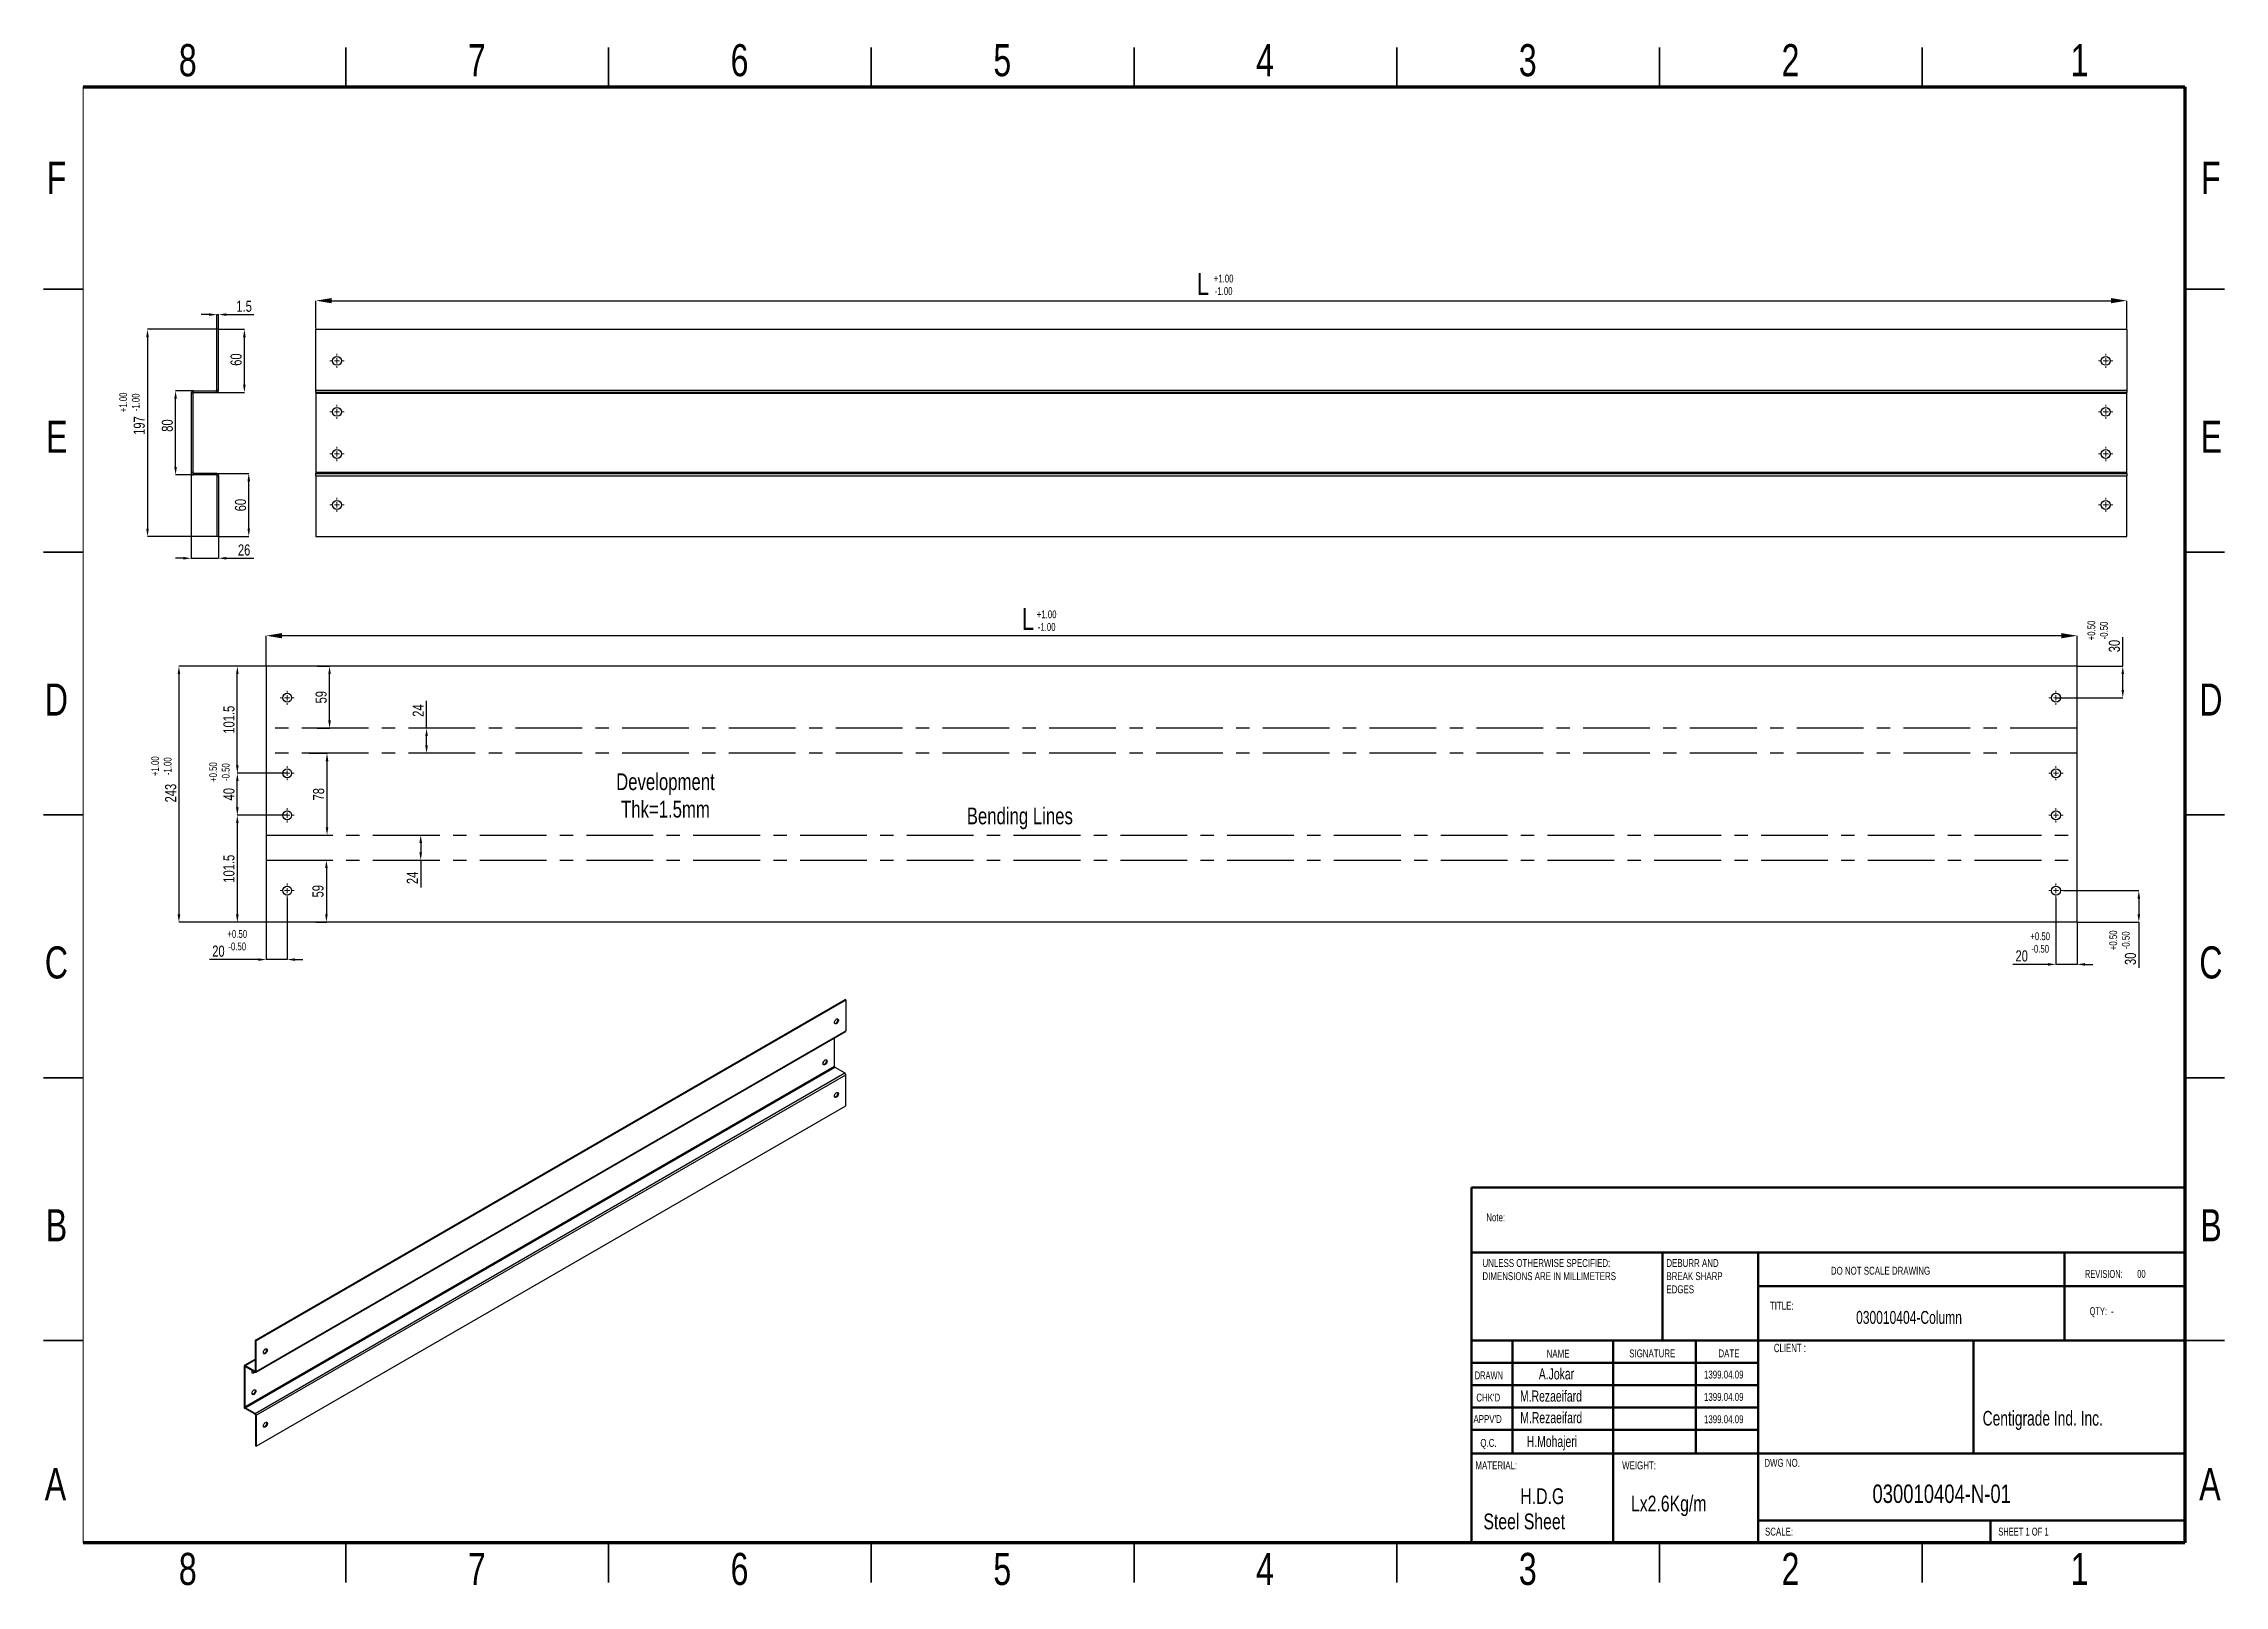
# Model space of a CAD drawing. Header units: millimetres. Extents: x 872 to 1287, y 448 to 741.
import ezdxf

# ---------------------------------------------------------------- set-up
doc = ezdxf.new("R2010")
doc.units = ezdxf.units.MM
doc.linetypes.add('CENTERX2', pattern=[20.32, 12.7, -2.54, 2.54, -2.54])
doc.styles.add('SLDTEXTSTYLE0', font='TXT', dxfattribs={"width": 0.75})
doc.styles.add('SLDTEXTSTYLE1', font='TXT', dxfattribs={"width": 0.686449})
doc.styles.add('SLDTEXTSTYLE2', font='TXT', dxfattribs={"width": 0.652778})
doc.styles.add('SLDTEXTSTYLE3', font='TXT', dxfattribs={"width": 0.692308})
doc.styles.add('SLDTEXTSTYLE4', font='TXT', dxfattribs={"width": 0.7})
doc.styles.add('SLDTEXTSTYLE5', font='TXT', dxfattribs={"width": 0.678571})
doc.dimstyles.new('SLDDIMSTYLE3', dxfattribs={"dimscale": 2, "dimtxt": 2.116667, "dimasz": 1.5, "dimexe": 0, "dimexo": 0.0625, "dimgap": 0.529167, "dimtad": 1, "dimdec": 0, "dimlfac": 5, "dimrnd": 1e-09, "dimzin": 12, "dimdsep": 46, "dimtxsty": 'SLDTEXTSTYLE0', "dimcen": 0.09, "dimadec": 0, "dimazin": 3, "dimtfac": 1, "dimtdec": 0, "dimtofl": 0, "dimtmove": 0, "dimatfit": 3, "dimfxl": 1, "dimfrac": 2, "dimtolj": 1, "dimtzin": 12, "dimarcsym": 0})
doc.dimstyles.new('SLDDIMSTYLE4', dxfattribs={"dimtxt": 2.116667, "dimasz": 1.5, "dimexe": 0, "dimexo": 0.0625, "dimgap": 0.529167, "dimtad": 1, "dimdec": 0, "dimlfac": 5, "dimrnd": 1e-09, "dimzin": 12, "dimdsep": 46, "dimtxsty": 'SLDTEXTSTYLE0', "dimsah": 1, "dimcen": 0.09, "dimadec": 0, "dimazin": 3, "dimtfac": 1, "dimtdec": 0, "dimtmove": 0, "dimatfit": 0, "dimfxl": 1, "dimfrac": 2, "dimtolj": 1, "dimtzin": 12, "dimarcsym": 0})
doc.dimstyles.new('SLDDIMSTYLE6', dxfattribs={"dimtxt": 2.116667, "dimasz": 1.5, "dimexe": 0, "dimexo": 0.0625, "dimgap": 0.529167, "dimtad": 1, "dimdec": 0, "dimlfac": 5, "dimrnd": 1e-09, "dimzin": 12, "dimdsep": 46, "dimtxsty": 'SLDTEXTSTYLE0', "dimsah": 1, "dimcen": 0.09, "dimadec": 0, "dimazin": 3, "dimtfac": 1, "dimtofl": 0, "dimtmove": 0, "dimatfit": 3, "dimfxl": 1, "dimfrac": 2, "dimtolj": 1, "dimtzin": 12, "dimarcsym": 0})

msp = doc.modelspace()

# ---------------------------------------------------------------- texts
at = {"color": 7, "linetype": 'Continuous', "lineweight": 0}
for s, insert, char_height, attachment_point, style in [('8', (899.85, 741.26), 6.1, 2, 'SLDTEXTSTYLE0'), ('7', (954.85, 741.26), 6.1, 2, 'SLDTEXTSTYLE0'), ('6', (1004.85, 741.26), 6.1, 2, 'SLDTEXTSTYLE0'), ('5', (1054.85, 741.26), 6.1, 2, 'SLDTEXTSTYLE0'), ('4', (1104.85, 741.26), 6.1, 2, 'SLDTEXTSTYLE0'), ('3', (1154.85, 741.26), 6.1, 2, 'SLDTEXTSTYLE0'), ('2', (1204.85, 741.26), 6.1, 2, 'SLDTEXTSTYLE0'), ('1', (1259.85, 741.26), 6.1, 2, 'SLDTEXTSTYLE0'), ('F', (874.85, 718.88), 6.1, 2, 'SLDTEXTSTYLE0'), ('F', (1284.85, 718.88), 6.1, 2, 'SLDTEXTSTYLE0'), ('E', (874.93, 669.63), 6.1, 2, 'SLDTEXTSTYLE0'), ('E', (1284.93, 669.63), 6.1, 2, 'SLDTEXTSTYLE0'), ('D', (874.85, 619.63), 6.1, 2, 'SLDTEXTSTYLE0'), ('D', (1284.85, 619.63), 6.1, 2, 'SLDTEXTSTYLE0'), ('C', (874.85, 569.63), 6.1, 2, 'SLDTEXTSTYLE0'), ('C', (1284.85, 569.63), 6.1, 2, 'SLDTEXTSTYLE0'), ('B', (874.87, 519.63), 6.1, 2, 'SLDTEXTSTYLE0'), ('Note:', (1146.95, 518.82), 1.5, 1, 'SLDTEXTSTYLE0'), ('B', (1284.87, 519.63), 6.1, 2, 'SLDTEXTSTYLE0'), ('DO NOT SCALE DRAWING', (1212.53, 508.68), 1.5, 1, 'SLDTEXTSTYLE0'), ('REVISION:       00', (1260.87, 508.08), 1.5, 1, 'SLDTEXTSTYLE2'), ('TITLE:', (1200.93, 502.02), 1.5, 1, 'SLDTEXTSTYLE0'), ('030010404-Column', (1217.33, 500.28), 2.45, 1, 'SLDTEXTSTYLE4'), ('QTY:  -', (1261.79, 500.99), 1.5, 1, 'SLDTEXTSTYLE5'), ('CLIENT :', (1201.68, 494.03), 1.587, 1, 'SLDTEXTSTYLE4'), ('NAME', (1158.44, 492.9), 1.5, 1, 'SLDTEXTSTYLE0'), ('SIGNATURE', (1174.15, 492.96), 1.5, 1, 'SLDTEXTSTYLE0'), ('DATE', (1191.13, 492.96), 1.5, 1, 'SLDTEXTSTYLE0'), ('DRAWN', (1144.76, 488.78), 1.5, 1, 'SLDTEXTSTYLE1'), ('A.Jokar', (1156.95, 489.37), 2.117, 1, 'SLDTEXTSTYLE4'), ('1399.04.09', (1188.38, 488.93), 1.5, 1, 'SLDTEXTSTYLE0'), ("CHK'D", (1145.06, 484.56), 1.5, 1, 'SLDTEXTSTYLE0'), ('M.Rezaeifard', (1153.37, 485.15), 2.1167, 1, 'SLDTEXTSTYLE4'), ('1399.04.09', (1188.38, 484.68), 1.5, 1, 'SLDTEXTSTYLE0'), ('Centigrade Ind. Inc.', (1241.42, 481.27), 2.8, 1, 'SLDTEXTSTYLE4'), ("APPV'D", (1144.52, 480.47), 1.5, 1, 'SLDTEXTSTYLE0'), ('M.Rezaeifard', (1153.42, 481.05), 2.1167, 1, 'SLDTEXTSTYLE4'), ('1399.04.09', (1188.38, 480.43), 1.5, 1, 'SLDTEXTSTYLE0'), ('Q.C.', (1145.83, 475.93), 1.5, 1, 'SLDTEXTSTYLE0'), ('H.Mohajeri', (1154.65, 476.51), 2.117, 1, 'SLDTEXTSTYLE4'), ('A', (874.67, 470.38), 6.1, 2, 'SLDTEXTSTYLE0'), ('MATERIAL:', (1144.89, 471.65), 1.5, 1, 'SLDTEXTSTYLE0'), ('WEIGHT:', (1172.81, 471.65), 1.499, 1, 'SLDTEXTSTYLE0'), ('DWG NO.', (1199.87, 472.14), 1.5, 1, 'SLDTEXTSTYLE0'), ('A', (1284.67, 470.38), 6.1, 2, 'SLDTEXTSTYLE0'), ('H.D.G', (1153.44, 466.54), 2.997, 1, 'SLDTEXTSTYLE0'), ('Lx2.6Kg/m', (1174.49, 465.15), 2.997, 1, 'SLDTEXTSTYLE0'), ('030010404-N-01', (1220.45, 467.26), 3.5, 1, 'SLDTEXTSTYLE0'), ('Steel Sheet', (1146.41, 461.74), 2.9972, 1, 'SLDTEXTSTYLE0'), ('SCALE:', (1199.99, 459.05), 1.5, 1, 'SLDTEXTSTYLE0'), ('SHEET 1 OF 1', (1244.39, 459.05), 1.5, 1, 'SLDTEXTSTYLE3'), ('8', (899.85, 454.26), 6.1, 2, 'SLDTEXTSTYLE0'), ('7', (954.85, 454.26), 6.1, 2, 'SLDTEXTSTYLE0'), ('6', (1004.85, 454.26), 6.1, 2, 'SLDTEXTSTYLE0'), ('5', (1054.85, 454.26), 6.1, 2, 'SLDTEXTSTYLE0'), ('4', (1104.85, 454.26), 6.1, 2, 'SLDTEXTSTYLE0'), ('3', (1154.85, 454.26), 6.1, 2, 'SLDTEXTSTYLE0'), ('2', (1204.85, 454.26), 6.1, 2, 'SLDTEXTSTYLE0'), ('1', (1259.85, 454.26), 6.1, 2, 'SLDTEXTSTYLE0')]:
    msp.add_mtext(s, dxfattribs=dict(at, insert=insert, char_height=char_height, attachment_point=attachment_point, style=style))
at = {"color": 7, "linetype": 'Continuous', "lineweight": 18, "attachment_point": 2, "style": 'SLDTEXTSTYLE0'}
for s, insert, char_height in [('\\A1;+1.00', (1096.97, 697.41), 1.482), ('\\A1;-1.00', (1096.97, 695.02), 1.482), ('\\A1;+1.00', (1063.29, 633.53), 1.482), ('\\A1;-1.00', (1063.29, 631.14), 1.482), ('\\A1;Development ', (990.75, 602.54), 3.175), ('\\A1;Thk=1.5mm', (990.75, 597.32), 3.175), ('\\A1;Bending Lines', (1058.19, 596.03), 3.175), ('\\A1;+0.50', (909.26, 572.74), 1.482), ('\\A1;-0.50', (909.26, 570.36), 1.482), ('\\A1;+0.50', (1252.36, 572.3), 1.482), ('\\A1;-0.50', (1252.36, 569.91), 1.482)]:
    msp.add_mtext(s, dxfattribs=dict(at, insert=insert, char_height=char_height))
at = {"color": 7, "linetype": 'Continuous', "lineweight": 18, "char_height": 1.482, "attachment_point": 2, "rotation": 90, "style": 'SLDTEXTSTYLE0'}
for s, insert in [('\\A1;+1.00', (886.82, 673.11)), ('\\A1;-1.00', (889.21, 673.11)), ('\\A1;+0.50', (1261.36, 629.72)), ('\\A1;-0.50', (1263.75, 629.72)), ('\\A1;+1.00', (892.89, 603.9)), ('\\A1;-1.00', (895.28, 603.9)), ('\\A1;+0.50', (903.94, 602.78)), ('\\A1;-0.50', (906.33, 602.78)), ('\\A1;+0.50', (1265.52, 570.78)), ('\\A1;-0.50', (1267.91, 570.78))]:
    msp.add_mtext(s, dxfattribs=dict(at, insert=insert))

# ---------------------------------------------------------------- blocks, each defined once
blk = doc.blocks.new('SW_NOTE_62')
at = {"color": 0, "linetype": 'Continuous', "lineweight": 0, "char_height": 1.5, "attachment_point": 1, "style": 'SLDTEXTSTYLE0'}
for s, insert in [('UNLESS OTHERWISE SPECIFIED:', (0, 1.93)), ('DIMENSIONS ARE IN MILLIMETERS', (0, -0.57))]:
    blk.add_mtext(s, dxfattribs=dict(at, insert=insert))
blk = doc.blocks.new('SW_NOTE_63')
at = {"color": 0, "linetype": 'Continuous', "lineweight": 0, "char_height": 1.5, "attachment_point": 1, "style": 'SLDTEXTSTYLE0'}
for s, insert in [('DEBURR AND', (0, 1.93)), ('BREAK SHARP', (0, -0.57)), ('EDGES', (0, -3.07))]:
    blk.add_mtext(s, dxfattribs=dict(at, insert=insert))
blk = doc.blocks.new('*D39')
at = {"color": 0, "linetype": 'Continuous', "lineweight": -2, "transparency": 16777216}
for p, q in [((924.24, 687.14), (924.24, 692.46)), ((927.24, 692.46), (1265.84, 692.46)), ((1268.84, 687.14), (1268.84, 692.46))]:
    blk.add_line(p, q, dxfattribs=at)
at = {"color": 0, "linetype": 'Continuous', "transparency": 16777216}
for points in [[(927.24, 692.96), (927.24, 691.96), (924.24, 692.46)], [(1265.84, 692.96), (1265.84, 691.96), (1268.84, 692.46)]]:
    blk.add_solid(points, dxfattribs=at)
at = {"layer": 'Defpoints', "color": 0, "linetype": 'Continuous', "transparency": 16777216}
for p in [(1268.84, 692.46), (924.24, 687.01), (1268.84, 687.01)]:
    blk.add_point(p, dxfattribs=at)
at = {"color": 0, "linetype": 'Continuous', "lineweight": 18, "transparency": 16777216, "insert": (1093.03, 697.75), "char_height": 4.233, "attachment_point": 2, "style": 'SLDTEXTSTYLE0'}
blk.add_mtext('\\A1;L', dxfattribs=at)
blk = doc.blocks.new('SW_CENTERMARKSYMBOL_0')
at = {"color": 0, "linetype": 'Continuous', "lineweight": 0}
for p, q in [((-1, 0), (-1.35, 0)), ((0, 0), (-0.5, 0)), ((0, 1), (0, 1.35)), ((0, 0), (0, 0.5)), ((0, 0), (0, -0.5)), ((0, 0), (0.5, 0)), ((1, 0), (1.35, 0)), ((0, -1), (0, -1.35))]:
    blk.add_line(p, q, dxfattribs=at)
blk = doc.blocks.new('SW_CENTERMARKSYMBOL_1')
at = {"color": 0, "linetype": 'Continuous', "lineweight": 0}
for p, q in [((-1, 0), (-1.35, 0)), ((0, 0), (-0.5, 0)), ((0, 1), (0, 1.35)), ((0, 0), (0, 0.5)), ((0, 0), (0, -0.5)), ((0, 0), (0.5, 0)), ((1, 0), (1.35, 0)), ((0, -1), (0, -1.35))]:
    blk.add_line(p, q, dxfattribs=at)
blk = doc.blocks.new('SW_CENTERMARKSYMBOL_2')
at = {"color": 0, "linetype": 'Continuous', "lineweight": 0}
for p, q in [((-1, 0), (-1.35, 0)), ((0, 0), (-0.5, 0)), ((0, 1), (0, 1.35)), ((0, 0), (0, 0.5)), ((0, 0), (0, -0.5)), ((0, 0), (0.5, 0)), ((1, 0), (1.35, 0)), ((0, -1), (0, -1.35))]:
    blk.add_line(p, q, dxfattribs=at)
blk = doc.blocks.new('SW_CENTERMARKSYMBOL_3')
at = {"color": 0, "linetype": 'Continuous', "lineweight": 0}
for p, q in [((-1, 0), (-1.35, 0)), ((0, 0), (-0.5, 0)), ((0, 1), (0, 1.35)), ((0, 0), (0, 0.5)), ((0, 0), (0, -0.5)), ((0, 0), (0.5, 0)), ((1, 0), (1.35, 0)), ((0, -1), (0, -1.35))]:
    blk.add_line(p, q, dxfattribs=at)
blk = doc.blocks.new('SW_CENTERMARKSYMBOL_4')
at = {"color": 0, "linetype": 'Continuous', "lineweight": 0}
for p, q in [((-1, 0), (-1.35, 0)), ((0, 0), (-0.5, 0)), ((0, 1), (0, 1.35)), ((0, 0), (0, 0.5)), ((0, 0), (0, -0.5)), ((0, 0), (0.5, 0)), ((1, 0), (1.35, 0)), ((0, -1), (0, -1.35))]:
    blk.add_line(p, q, dxfattribs=at)
blk = doc.blocks.new('SW_CENTERMARKSYMBOL_5')
at = {"color": 0, "linetype": 'Continuous', "lineweight": 0}
for p, q in [((-1, 0), (-1.35, 0)), ((0, 0), (-0.5, 0)), ((0, 1), (0, 1.35)), ((0, 0), (0, 0.5)), ((0, 0), (0, -0.5)), ((0, 0), (0.5, 0)), ((1, 0), (1.35, 0)), ((0, -1), (0, -1.35))]:
    blk.add_line(p, q, dxfattribs=at)
blk = doc.blocks.new('SW_CENTERMARKSYMBOL_6')
at = {"color": 0, "linetype": 'Continuous', "lineweight": 0}
for p, q in [((-1, 0), (-1.35, 0)), ((0, 0), (-0.5, 0)), ((0, 1), (0, 1.35)), ((0, 0), (0, 0.5)), ((0, 0), (0, -0.5)), ((0, 0), (0.5, 0)), ((1, 0), (1.35, 0)), ((0, -1), (0, -1.35))]:
    blk.add_line(p, q, dxfattribs=at)
blk = doc.blocks.new('SW_CENTERMARKSYMBOL_7')
at = {"color": 0, "linetype": 'Continuous', "lineweight": 0}
for p, q in [((-1, 0), (-1.35, 0)), ((0, 0), (-0.5, 0)), ((0, 1), (0, 1.35)), ((0, 0), (0, 0.5)), ((0, 0), (0, -0.5)), ((0, 0), (0.5, 0)), ((1, 0), (1.35, 0)), ((0, -1), (0, -1.35))]:
    blk.add_line(p, q, dxfattribs=at)
blk = doc.blocks.new('*D40')
at = {"color": 0, "linetype": 'Continuous', "lineweight": -2, "transparency": 16777216}
for p, q in [((905.78, 687.01), (910.62, 687.01)), ((910.62, 676.51), (910.62, 685.51)), ((905.33, 675.01), (910.62, 675.01))]:
    blk.add_line(p, q, dxfattribs=at)
at = {"color": 0, "linetype": 'Continuous', "transparency": 16777216}
for points in [[(910.37, 685.51), (910.87, 685.51), (910.62, 687.01)], [(910.37, 676.51), (910.87, 676.51), (910.62, 675.01)]]:
    blk.add_solid(points, dxfattribs=at)
at = {"layer": 'Defpoints', "color": 0, "linetype": 'Continuous', "transparency": 16777216}
for p in [(905.71, 687.01), (910.62, 687.01), (905.27, 675.01)]:
    blk.add_point(p, dxfattribs=at)
at = {"color": 0, "linetype": 'Continuous', "lineweight": 18, "transparency": 16777216, "insert": (907.98, 681.25), "char_height": 2.117, "attachment_point": 2, "rotation": 90, "style": 'SLDTEXTSTYLE0'}
blk.add_mtext('\\A1;60', dxfattribs=at)
blk = doc.blocks.new('*D41')
at = {"color": 0, "linetype": 'Continuous', "lineweight": -2, "transparency": 16777216}
for p, q in [((905.33, 659.61), (911.46, 659.61)), ((911.46, 649.11), (911.46, 658.11)), ((905.78, 647.61), (911.46, 647.61))]:
    blk.add_line(p, q, dxfattribs=at)
at = {"color": 0, "linetype": 'Continuous', "transparency": 16777216}
for points in [[(911.21, 658.11), (911.71, 658.11), (911.46, 659.61)], [(911.21, 649.11), (911.71, 649.11), (911.46, 647.61)]]:
    blk.add_solid(points, dxfattribs=at)
at = {"layer": 'Defpoints', "color": 0, "linetype": 'Continuous', "transparency": 16777216}
for p in [(905.27, 659.61), (911.46, 659.61), (905.71, 647.61)]:
    blk.add_point(p, dxfattribs=at)
at = {"color": 0, "linetype": 'Continuous', "lineweight": 18, "transparency": 16777216, "insert": (908.82, 653.57), "char_height": 2.117, "attachment_point": 2, "rotation": 90, "style": 'SLDTEXTSTYLE0'}
blk.add_mtext('\\A1;60', dxfattribs=at)
blk = doc.blocks.new('*D42')
at = {"color": 0, "linetype": 'Continuous', "lineweight": -2, "transparency": 16777216}
for p, q in [((900.51, 659.7), (900.51, 643.46)), ((905.71, 647.55), (905.71, 643.46)), ((899.01, 643.46), (897.51, 643.46)), ((900.51, 643.46), (905.71, 643.46)), ((907.21, 643.46), (912.42, 643.46))]:
    blk.add_line(p, q, dxfattribs=at)
at = {"color": 0, "linetype": 'Continuous', "transparency": 16777216}
for points in [[(899.01, 643.71), (899.01, 643.21), (900.51, 643.46)], [(907.21, 643.71), (907.21, 643.21), (905.71, 643.46)]]:
    blk.add_solid(points, dxfattribs=at)
at = {"layer": 'Defpoints', "color": 0, "linetype": 'Continuous', "transparency": 16777216}
for p in [(900.51, 659.76), (905.71, 647.61), (900.51, 643.46)]:
    blk.add_point(p, dxfattribs=at)
at = {"color": 0, "linetype": 'Continuous', "lineweight": 18, "transparency": 16777216, "insert": (910.57, 646.1), "char_height": 2.117, "attachment_point": 2, "style": 'SLDTEXTSTYLE0'}
blk.add_mtext('\\A1;26', dxfattribs=at)
blk = doc.blocks.new('*D43')
at = {"color": 0, "linetype": 'Continuous', "lineweight": -2, "transparency": 16777216}
for p, q in [((900.9, 675.31), (897.53, 675.31)), ((897.53, 660.81), (897.53, 673.81)), ((900.9, 659.31), (897.53, 659.31))]:
    blk.add_line(p, q, dxfattribs=at)
at = {"color": 0, "linetype": 'Continuous', "transparency": 16777216}
for points in [[(897.28, 673.81), (897.78, 673.81), (897.53, 675.31)], [(897.28, 660.81), (897.78, 660.81), (897.53, 659.31)]]:
    blk.add_solid(points, dxfattribs=at)
at = {"layer": 'Defpoints', "color": 0, "linetype": 'Continuous', "transparency": 16777216}
for p in [(897.53, 675.31), (900.96, 675.31), (900.96, 659.31)]:
    blk.add_point(p, dxfattribs=at)
at = {"color": 0, "linetype": 'Continuous', "lineweight": 18, "transparency": 16777216, "insert": (894.89, 668.7), "char_height": 2.117, "attachment_point": 2, "rotation": 90, "style": 'SLDTEXTSTYLE0'}
blk.add_mtext('\\A1;80', dxfattribs=at)
blk = doc.blocks.new('*D44')
at = {"color": 0, "linetype": 'Continuous', "lineweight": -2, "transparency": 16777216}
for p, q in [((905.35, 687.01), (892.19, 687.01)), ((892.19, 685.51), (892.19, 649.11)), ((905.35, 647.61), (892.19, 647.61))]:
    blk.add_line(p, q, dxfattribs=at)
at = {"color": 0, "linetype": 'Continuous', "transparency": 16777216}
for points in [[(891.94, 685.51), (892.44, 685.51), (892.19, 687.01)], [(891.94, 649.11), (892.44, 649.11), (892.19, 647.61)]]:
    blk.add_solid(points, dxfattribs=at)
at = {"layer": 'Defpoints', "color": 0, "linetype": 'Continuous', "transparency": 16777216}
for p in [(905.41, 687.01), (892.19, 647.61), (905.41, 647.61)]:
    blk.add_point(p, dxfattribs=at)
at = {"color": 0, "linetype": 'Continuous', "lineweight": 18, "transparency": 16777216, "insert": (889.55, 668.7), "char_height": 2.117, "attachment_point": 2, "rotation": 90, "style": 'SLDTEXTSTYLE0'}
blk.add_mtext('\\A1;197', dxfattribs=at)
blk = doc.blocks.new('*D45')
at = {"color": 0, "linetype": 'Continuous', "lineweight": -2, "transparency": 16777216}
for p, q in [((903.91, 689.81), (902.41, 689.81)), ((905.41, 687.07), (905.41, 689.81)), ((905.41, 689.81), (905.71, 689.81)), ((905.71, 687.07), (905.71, 689.81)), ((907.21, 689.81), (912.42, 689.81))]:
    blk.add_line(p, q, dxfattribs=at)
at = {"color": 0, "linetype": 'Continuous', "transparency": 16777216}
for points in [[(903.91, 690.06), (903.91, 689.56), (905.41, 689.81)], [(907.21, 690.06), (907.21, 689.56), (905.71, 689.81)]]:
    blk.add_solid(points, dxfattribs=at)
at = {"layer": 'Defpoints', "color": 0, "linetype": 'Continuous', "transparency": 16777216}
for p in [(905.41, 689.81), (905.41, 687.01), (905.71, 687.01)]:
    blk.add_point(p, dxfattribs=at)
at = {"color": 0, "linetype": 'Continuous', "lineweight": 18, "transparency": 16777216, "insert": (910.57, 692.46), "char_height": 2.117, "attachment_point": 2, "style": 'SLDTEXTSTYLE0'}
blk.add_mtext('\\A1;1.5', dxfattribs=at)
blk = doc.blocks.new('*D46')
at = {"color": 0, "linetype": 'Continuous', "lineweight": -2, "transparency": 16777216}
for p, q in [((914.71, 622.92), (898.17, 622.92)), ((898.17, 621.42), (898.17, 575.73)), ((914.71, 574.23), (898.17, 574.23))]:
    blk.add_line(p, q, dxfattribs=at)
at = {"color": 0, "linetype": 'Continuous', "transparency": 16777216}
for points in [[(897.92, 621.42), (898.42, 621.42), (898.17, 622.92)], [(897.92, 575.73), (898.42, 575.73), (898.17, 574.23)]]:
    blk.add_solid(points, dxfattribs=at)
at = {"layer": 'Defpoints', "color": 0, "linetype": 'Continuous', "transparency": 16777216}
for p in [(914.77, 622.92), (898.17, 574.23), (914.77, 574.23)]:
    blk.add_point(p, dxfattribs=at)
at = {"color": 0, "linetype": 'Continuous', "lineweight": 18, "transparency": 16777216, "insert": (895.53, 598.79), "char_height": 2.117, "attachment_point": 2, "rotation": 90, "style": 'SLDTEXTSTYLE0'}
blk.add_mtext('\\A1;243', dxfattribs=at)
blk = doc.blocks.new('*D47')
at = {"color": 0, "linetype": 'Continuous', "lineweight": -2, "transparency": 16777216}
for p, q in [((914.77, 623.04), (914.77, 628.73)), ((1256.37, 628.73), (917.77, 628.73)), ((1259.37, 623.04), (1259.37, 628.73))]:
    blk.add_line(p, q, dxfattribs=at)
at = {"color": 0, "linetype": 'Continuous', "transparency": 16777216}
for points in [[(917.77, 629.23), (917.77, 628.23), (914.77, 628.73)], [(1256.37, 629.23), (1256.37, 628.23), (1259.37, 628.73)]]:
    blk.add_solid(points, dxfattribs=at)
at = {"layer": 'Defpoints', "color": 0, "linetype": 'Continuous', "transparency": 16777216}
for p in [(914.77, 628.73), (914.77, 622.92), (1259.37, 622.92)]:
    blk.add_point(p, dxfattribs=at)
at = {"color": 0, "linetype": 'Continuous', "lineweight": 18, "transparency": 16777216, "insert": (1059.74, 634.02), "char_height": 4.233, "attachment_point": 2, "style": 'SLDTEXTSTYLE0'}
blk.add_mtext('\\A1;L', dxfattribs=at)
blk = doc.blocks.new('*D48')
at = {"color": 0, "linetype": 'Continuous', "lineweight": -2, "transparency": 16777216}
for p, q in [((924.49, 622.92), (926.83, 622.92)), ((926.83, 612.63), (926.83, 621.42)), ((924.49, 611.13), (926.83, 611.13))]:
    blk.add_line(p, q, dxfattribs=at)
at = {"color": 0, "linetype": 'Continuous', "transparency": 16777216}
for points in [[(926.58, 621.42), (927.08, 621.42), (926.83, 622.92)], [(926.58, 612.63), (927.08, 612.63), (926.83, 611.13)]]:
    blk.add_solid(points, dxfattribs=at)
at = {"layer": 'Defpoints', "color": 0, "linetype": 'Continuous', "transparency": 16777216}
for p in [(924.43, 622.92), (926.83, 622.92), (924.43, 611.13)]:
    blk.add_point(p, dxfattribs=at)
at = {"color": 0, "linetype": 'Continuous', "lineweight": 18, "transparency": 16777216, "insert": (925.24, 617.03), "char_height": 2.117, "attachment_point": 5, "rotation": 90, "style": 'SLDTEXTSTYLE0'}
blk.add_mtext('\\A1;59', dxfattribs=at)
blk = doc.blocks.new('*D49')
at = {"color": 0, "linetype": 'Continuous', "lineweight": -2, "transparency": 16777216}
for p, q in [((945.29, 611.13), (945.29, 616.34)), ((946.08, 611.13), (945.29, 611.13)), ((945.29, 607.86), (945.29, 609.63)), ((946.08, 606.36), (945.29, 606.36))]:
    blk.add_line(p, q, dxfattribs=at)
at = {"color": 0, "linetype": 'Continuous', "transparency": 16777216}
for points in [[(945.04, 609.63), (945.54, 609.63), (945.29, 611.13)], [(945.04, 607.86), (945.54, 607.86), (945.29, 606.36)]]:
    blk.add_solid(points, dxfattribs=at)
at = {"layer": 'Defpoints', "color": 0, "linetype": 'Continuous', "transparency": 16777216}
for p in [(946.14, 611.13), (945.29, 606.36), (946.14, 606.36)]:
    blk.add_point(p, dxfattribs=at)
at = {"color": 0, "linetype": 'Continuous', "lineweight": 18, "transparency": 16777216, "insert": (943.7, 614.48), "char_height": 2.117, "attachment_point": 5, "rotation": 90, "style": 'SLDTEXTSTYLE0'}
blk.add_mtext('\\A1;24', dxfattribs=at)
blk = doc.blocks.new('*D50')
at = {"color": 0, "linetype": 'Continuous', "lineweight": -2, "transparency": 16777216}
for p, q in [((922.93, 606.36), (926.35, 606.36)), ((926.35, 592.29), (926.35, 604.86)), ((922.93, 590.79), (926.35, 590.79))]:
    blk.add_line(p, q, dxfattribs=at)
at = {"color": 0, "linetype": 'Continuous', "transparency": 16777216}
for points in [[(926.1, 604.86), (926.6, 604.86), (926.35, 606.36)], [(926.1, 592.29), (926.6, 592.29), (926.35, 590.79)]]:
    blk.add_solid(points, dxfattribs=at)
at = {"layer": 'Defpoints', "color": 0, "linetype": 'Continuous', "transparency": 16777216}
for p in [(922.87, 606.36), (926.35, 606.36), (922.87, 590.79)]:
    blk.add_point(p, dxfattribs=at)
at = {"color": 0, "linetype": 'Continuous', "lineweight": 18, "transparency": 16777216, "insert": (924.76, 598.57), "char_height": 2.117, "attachment_point": 5, "rotation": 90, "style": 'SLDTEXTSTYLE0'}
blk.add_mtext('\\A1;78', dxfattribs=at)
blk = doc.blocks.new('*D51')
at = {"color": 0, "linetype": 'Continuous', "lineweight": -2, "transparency": 16777216}
for p, q in [((944.05, 590.79), (944.18, 590.79)), ((944.05, 586.02), (944.18, 586.02)), ((944.18, 589.29), (944.18, 587.52)), ((944.18, 586.02), (944.18, 580.81))]:
    blk.add_line(p, q, dxfattribs=at)
at = {"color": 0, "linetype": 'Continuous', "transparency": 16777216}
for points in [[(943.93, 589.29), (944.43, 589.29), (944.18, 590.79)], [(943.93, 587.52), (944.43, 587.52), (944.18, 586.02)]]:
    blk.add_solid(points, dxfattribs=at)
at = {"layer": 'Defpoints', "color": 0, "linetype": 'Continuous', "transparency": 16777216}
for p in [(943.98, 590.79), (944.18, 590.79), (943.98, 586.02)]:
    blk.add_point(p, dxfattribs=at)
at = {"color": 0, "linetype": 'Continuous', "lineweight": 18, "transparency": 16777216, "insert": (942.59, 582.66), "char_height": 2.117, "attachment_point": 5, "rotation": 90, "style": 'SLDTEXTSTYLE0'}
blk.add_mtext('\\A1;24', dxfattribs=at)
blk = doc.blocks.new('*D52')
at = {"color": 0, "linetype": 'Continuous', "lineweight": -2, "transparency": 16777216}
for p, q in [((924.25, 586.02), (926.23, 586.02)), ((926.23, 584.52), (926.23, 575.73)), ((924.25, 574.23), (926.23, 574.23))]:
    blk.add_line(p, q, dxfattribs=at)
at = {"color": 0, "linetype": 'Continuous', "transparency": 16777216}
for points in [[(925.98, 584.52), (926.48, 584.52), (926.23, 586.02)], [(925.98, 575.73), (926.48, 575.73), (926.23, 574.23)]]:
    blk.add_solid(points, dxfattribs=at)
at = {"layer": 'Defpoints', "color": 0, "linetype": 'Continuous', "transparency": 16777216}
for p in [(924.19, 586.02), (924.19, 574.23), (926.23, 574.23)]:
    blk.add_point(p, dxfattribs=at)
at = {"color": 0, "linetype": 'Continuous', "lineweight": 18, "transparency": 16777216, "insert": (924.64, 580.12), "char_height": 2.117, "attachment_point": 5, "rotation": 90, "style": 'SLDTEXTSTYLE0'}
blk.add_mtext('\\A1;59', dxfattribs=at)
blk = doc.blocks.new('SW_CENTERMARKSYMBOL_8')
at = {"color": 0, "linetype": 'Continuous', "lineweight": 0}
for p, q in [((-1, 0), (-1.35, 0)), ((0, 0), (-0.5, 0)), ((0, 1), (0, 1.35)), ((0, 0), (0, 0.5)), ((0, 0), (0, -0.5)), ((0, 0), (0.5, 0)), ((1, 0), (1.35, 0)), ((0, -1), (0, -1.35))]:
    blk.add_line(p, q, dxfattribs=at)
blk = doc.blocks.new('SW_CENTERMARKSYMBOL_9')
at = {"color": 0, "linetype": 'Continuous', "lineweight": 0}
for p, q in [((-1, 0), (-1.35, 0)), ((0, 0), (-0.5, 0)), ((0, 1), (0, 1.35)), ((0, 0), (0, 0.5)), ((0, 0), (0, -0.5)), ((0, 0), (0.5, 0)), ((1, 0), (1.35, 0)), ((0, -1), (0, -1.35))]:
    blk.add_line(p, q, dxfattribs=at)
blk = doc.blocks.new('SW_CENTERMARKSYMBOL_10')
at = {"color": 0, "linetype": 'Continuous', "lineweight": 0}
for p, q in [((-1, 0), (-1.35, 0)), ((0, 0), (-0.5, 0)), ((0, 1), (0, 1.35)), ((0, 0), (0, 0.5)), ((0, 0), (0, -0.5)), ((0, 0), (0.5, 0)), ((1, 0), (1.35, 0)), ((0, -1), (0, -1.35))]:
    blk.add_line(p, q, dxfattribs=at)
blk = doc.blocks.new('SW_CENTERMARKSYMBOL_11')
at = {"color": 0, "linetype": 'Continuous', "lineweight": 0}
for p, q in [((-1, 0), (-1.35, 0)), ((0, 0), (-0.5, 0)), ((0, 1), (0, 1.35)), ((0, 0), (0, 0.5)), ((0, 0), (0, -0.5)), ((0, 0), (0.5, 0)), ((1, 0), (1.35, 0)), ((0, -1), (0, -1.35))]:
    blk.add_line(p, q, dxfattribs=at)
blk = doc.blocks.new('SW_CENTERMARKSYMBOL_12')
at = {"color": 0, "linetype": 'Continuous', "lineweight": 0}
for p, q in [((-1, 0), (-1.35, 0)), ((0, 0), (-0.5, 0)), ((0, 1), (0, 1.35)), ((0, 0), (0, 0.5)), ((0, 0), (0, -0.5)), ((0, 0), (0.5, 0)), ((1, 0), (1.35, 0)), ((0, -1), (0, -1.35))]:
    blk.add_line(p, q, dxfattribs=at)
blk = doc.blocks.new('SW_CENTERMARKSYMBOL_13')
at = {"color": 0, "linetype": 'Continuous', "lineweight": 0}
for p, q in [((-1, 0), (-1.35, 0)), ((0, 0), (-0.5, 0)), ((0, 1), (0, 1.35)), ((0, 0), (0, 0.5)), ((0, 0), (0, -0.5)), ((0, 0), (0.5, 0)), ((1, 0), (1.35, 0)), ((0, -1), (0, -1.35))]:
    blk.add_line(p, q, dxfattribs=at)
blk = doc.blocks.new('SW_CENTERMARKSYMBOL_14')
at = {"color": 0, "linetype": 'Continuous', "lineweight": 0}
for p, q in [((-1, 0), (-1.35, 0)), ((0, 0), (-0.5, 0)), ((0, 1), (0, 1.35)), ((0, 0), (0, 0.5)), ((0, 0), (0, -0.5)), ((0, 0), (0.5, 0)), ((1, 0), (1.35, 0)), ((0, -1), (0, -1.35))]:
    blk.add_line(p, q, dxfattribs=at)
blk = doc.blocks.new('SW_CENTERMARKSYMBOL_15')
at = {"color": 0, "linetype": 'Continuous', "lineweight": 0}
for p, q in [((-1, 0), (-1.35, 0)), ((0, 0), (-0.5, 0)), ((0, 1), (0, 1.35)), ((0, 0), (0, 0.5)), ((0, 0), (0, -0.5)), ((0, 0), (0.5, 0)), ((1, 0), (1.35, 0)), ((0, -1), (0, -1.35))]:
    blk.add_line(p, q, dxfattribs=at)
blk = doc.blocks.new('*D53')
at = {"color": 0, "linetype": 'Continuous', "lineweight": -2, "transparency": 16777216}
for p, q in [((1256.79, 580.23), (1271.14, 580.23)), ((1271.14, 578.73), (1271.14, 575.73)), ((1259.44, 574.23), (1271.14, 574.23)), ((1271.14, 574.23), (1271.14, 565.54))]:
    blk.add_line(p, q, dxfattribs=at)
at = {"color": 0, "linetype": 'Continuous', "transparency": 16777216}
for points in [[(1270.89, 578.73), (1271.39, 578.73), (1271.14, 580.23)], [(1270.89, 575.73), (1271.39, 575.73), (1271.14, 574.23)]]:
    blk.add_solid(points, dxfattribs=at)
at = {"layer": 'Defpoints', "color": 0, "linetype": 'Continuous', "transparency": 16777216}
for p in [(1256.72, 580.23), (1259.37, 574.23), (1271.14, 574.23)]:
    blk.add_point(p, dxfattribs=at)
at = {"color": 0, "linetype": 'Continuous', "lineweight": 18, "transparency": 16777216, "insert": (1269.55, 567.26), "char_height": 2.117, "attachment_point": 5, "rotation": 90, "style": 'SLDTEXTSTYLE0'}
blk.add_mtext('\\A1;30', dxfattribs=at)
blk = doc.blocks.new('*D54')
at = {"color": 0, "linetype": 'Continuous', "lineweight": -2, "transparency": 16777216}
for p, q in [((1255.37, 578.82), (1255.37, 566.21)), ((1259.37, 574.17), (1259.37, 566.21)), ((1253.87, 566.21), (1247.13, 566.21)), ((1259.37, 566.21), (1255.37, 566.21)), ((1260.87, 566.21), (1262.37, 566.21))]:
    blk.add_line(p, q, dxfattribs=at)
at = {"color": 0, "linetype": 'Continuous', "transparency": 16777216}
for points in [[(1253.87, 566.46), (1253.87, 565.96), (1255.37, 566.21)], [(1260.87, 566.46), (1260.87, 565.96), (1259.37, 566.21)]]:
    blk.add_solid(points, dxfattribs=at)
at = {"layer": 'Defpoints', "color": 0, "linetype": 'Continuous', "transparency": 16777216}
for p in [(1255.37, 578.88), (1259.37, 574.23), (1259.37, 566.21)]:
    blk.add_point(p, dxfattribs=at)
at = {"color": 0, "linetype": 'Continuous', "lineweight": 18, "transparency": 16777216, "insert": (1248.85, 567.8), "char_height": 2.117, "attachment_point": 5, "style": 'SLDTEXTSTYLE0'}
blk.add_mtext('\\A1;20', dxfattribs=at)
blk = doc.blocks.new('*D55')
at = {"color": 0, "linetype": 'Continuous', "lineweight": -2, "transparency": 16777216}
for p, q in [((917.36, 594.57), (909.28, 594.57)), ((909.28, 593.07), (909.28, 575.73)), ((914.71, 574.23), (909.28, 574.23))]:
    blk.add_line(p, q, dxfattribs=at)
at = {"color": 0, "linetype": 'Continuous', "transparency": 16777216}
for points in [[(909.03, 593.07), (909.53, 593.07), (909.28, 594.57)], [(909.03, 575.73), (909.53, 575.73), (909.28, 574.23)]]:
    blk.add_solid(points, dxfattribs=at)
at = {"layer": 'Defpoints', "color": 0, "linetype": 'Continuous', "transparency": 16777216}
for p in [(917.42, 594.57), (909.28, 574.23), (914.77, 574.23)]:
    blk.add_point(p, dxfattribs=at)
at = {"color": 0, "linetype": 'Continuous', "lineweight": 18, "transparency": 16777216, "insert": (907.69, 584.4), "char_height": 2.117, "attachment_point": 5, "rotation": 90, "style": 'SLDTEXTSTYLE0'}
blk.add_mtext('\\A1;101.5', dxfattribs=at)
blk = doc.blocks.new('*D56')
at = {"color": 0, "linetype": 'Continuous', "lineweight": -2, "transparency": 16777216}
for p, q in [((918.71, 602.57), (909.28, 602.57)), ((909.28, 596.07), (909.28, 601.07)), ((918.71, 594.57), (909.28, 594.57))]:
    blk.add_line(p, q, dxfattribs=at)
at = {"color": 0, "linetype": 'Continuous', "transparency": 16777216}
for points in [[(909.03, 601.07), (909.53, 601.07), (909.28, 602.57)], [(909.03, 596.07), (909.53, 596.07), (909.28, 594.57)]]:
    blk.add_solid(points, dxfattribs=at)
at = {"layer": 'Defpoints', "color": 0, "linetype": 'Continuous', "transparency": 16777216}
for p in [(909.28, 602.57), (918.77, 602.57), (918.77, 594.57)]:
    blk.add_point(p, dxfattribs=at)
at = {"color": 0, "linetype": 'Continuous', "lineweight": 18, "transparency": 16777216, "insert": (907.69, 598.57), "char_height": 2.117, "attachment_point": 5, "rotation": 90, "style": 'SLDTEXTSTYLE0'}
blk.add_mtext('\\A1;40', dxfattribs=at)
blk = doc.blocks.new('*D57')
at = {"color": 0, "linetype": 'Continuous', "lineweight": -2, "transparency": 16777216}
for p, q in [((914.71, 622.92), (909.28, 622.92)), ((909.28, 604.07), (909.28, 621.42)), ((918.71, 602.57), (909.28, 602.57))]:
    blk.add_line(p, q, dxfattribs=at)
at = {"color": 0, "linetype": 'Continuous', "transparency": 16777216}
for points in [[(909.03, 621.42), (909.53, 621.42), (909.28, 622.92)], [(909.03, 604.07), (909.53, 604.07), (909.28, 602.57)]]:
    blk.add_solid(points, dxfattribs=at)
at = {"layer": 'Defpoints', "color": 0, "linetype": 'Continuous', "transparency": 16777216}
for p in [(909.28, 622.92), (914.77, 622.92), (918.77, 602.57)]:
    blk.add_point(p, dxfattribs=at)
at = {"color": 0, "linetype": 'Continuous', "lineweight": 18, "transparency": 16777216, "insert": (907.69, 612.75), "char_height": 2.117, "attachment_point": 5, "rotation": 90, "style": 'SLDTEXTSTYLE0'}
blk.add_mtext('\\A1;101.5', dxfattribs=at)
blk = doc.blocks.new('*D58')
at = {"color": 0, "linetype": 'Continuous', "lineweight": -2, "transparency": 16777216}
for p, q in [((918.77, 578.82), (918.77, 567.12)), ((914.77, 574.17), (914.77, 567.12)), ((913.27, 567.12), (903.96, 567.12)), ((918.77, 567.12), (914.77, 567.12)), ((920.27, 567.12), (921.77, 567.12))]:
    blk.add_line(p, q, dxfattribs=at)
at = {"color": 0, "linetype": 'Continuous', "transparency": 16777216}
for points in [[(913.27, 567.37), (913.27, 566.87), (914.77, 567.12)], [(920.27, 567.37), (920.27, 566.87), (918.77, 567.12)]]:
    blk.add_solid(points, dxfattribs=at)
at = {"layer": 'Defpoints', "color": 0, "linetype": 'Continuous', "transparency": 16777216}
for p in [(918.77, 578.88), (914.77, 574.23), (914.77, 567.12)]:
    blk.add_point(p, dxfattribs=at)
at = {"color": 0, "linetype": 'Continuous', "lineweight": 18, "transparency": 16777216, "insert": (905.68, 568.71), "char_height": 2.117, "attachment_point": 5, "style": 'SLDTEXTSTYLE0'}
blk.add_mtext('\\A1;20', dxfattribs=at)
blk = doc.blocks.new('*D59')
at = {"color": 0, "linetype": 'Continuous', "lineweight": -2, "transparency": 16777216}
for p, q in [((1268.08, 622.92), (1268.08, 628.48)), ((1259.44, 622.92), (1268.08, 622.92)), ((1268.08, 618.42), (1268.08, 621.42)), ((1255.44, 616.92), (1268.08, 616.92))]:
    blk.add_line(p, q, dxfattribs=at)
at = {"color": 0, "linetype": 'Continuous', "transparency": 16777216}
for points in [[(1267.83, 621.42), (1268.33, 621.42), (1268.08, 622.92)], [(1267.83, 618.42), (1268.33, 618.42), (1268.08, 616.92)]]:
    blk.add_solid(points, dxfattribs=at)
at = {"layer": 'Defpoints', "color": 0, "linetype": 'Continuous', "transparency": 16777216}
for p in [(1259.37, 622.92), (1268.08, 622.92), (1255.37, 616.92)]:
    blk.add_point(p, dxfattribs=at)
at = {"color": 0, "linetype": 'Continuous', "lineweight": 18, "transparency": 16777216, "insert": (1266.49, 626.76), "char_height": 2.117, "attachment_point": 5, "rotation": 90, "style": 'SLDTEXTSTYLE0'}
blk.add_mtext('\\A1;30', dxfattribs=at)

# ---------------------------------------------------------------- dimensions: what is measured, and where the dimension line sits
at = {"color": 7, "linetype": 'Continuous', "lineweight": 18}
for base, p1, p2, text, dimstyle, picture, middle in [((1268.84, 692.46), (924.24, 687.01), (1268.84, 687.01), 'L', 'SLDDIMSTYLE3', '*D39', (1093.03, 692.46)), ((905.41, 689.81), (905.71, 687.01), (905.41, 687.01), '1.5', 'SLDDIMSTYLE4', '*D45', (910.57, 689.81)), ((914.77, 628.73), (1259.37, 622.92), (914.77, 622.92), 'L', 'SLDDIMSTYLE3', '*D47', (1059.74, 628.73))]:
    dim = msp.add_linear_dim(base=base, p1=p1, p2=p2, text=text, dimstyle=dimstyle, dxfattribs=at)
    dim.commit()
    dim.dimension.update_dxf_attribs({"geometry": picture, "text_midpoint": middle, "dimtype": 160})
for base, p1, p2, dimstyle, picture, middle in [((892.19, 647.61), (905.41, 687.01), (905.41, 647.61), 'SLDDIMSTYLE4', '*D44', (892.19, 668.7)), ((910.62, 687.01), (905.27, 675.01), (905.71, 687.01), 'SLDDIMSTYLE4', '*D40', (910.62, 681.25)), ((897.53, 675.31), (900.96, 659.31), (900.96, 675.31), 'SLDDIMSTYLE4', '*D43', (897.53, 668.7)), ((911.46, 659.61), (905.71, 647.61), (905.27, 659.61), 'SLDDIMSTYLE4', '*D41', (911.46, 653.57)), ((1268.08, 622.92), (1255.37, 616.92), (1259.37, 622.92), 'SLDDIMSTYLE6', '*D59', (1268.08, 626.76)), ((898.17, 574.23), (914.77, 622.92), (914.77, 574.23), 'SLDDIMSTYLE6', '*D46', (898.17, 598.79)), ((945.29, 606.36), (946.14, 611.13), (946.14, 606.36), 'SLDDIMSTYLE6', '*D49', (945.29, 614.48)), ((944.18, 590.79), (943.98, 586.02), (943.98, 590.79), 'SLDDIMSTYLE6', '*D51', (944.18, 582.66)), ((1271.14, 574.23), (1256.72, 580.23), (1259.37, 574.23), 'SLDDIMSTYLE6', '*D53', (1271.14, 567.26))]:
    dim = msp.add_linear_dim(base=base, p1=p1, p2=p2, angle=90, dimstyle=dimstyle, dxfattribs=at)
    dim.commit()
    dim.dimension.update_dxf_attribs({"geometry": picture, "text_midpoint": middle, "dimtype": 160})
for base, p1, p2, picture, middle in [((900.51, 643.46), (905.71, 647.61), (900.51, 659.76), '*D42', (910.57, 643.46)), ((914.77, 567.12), (918.77, 578.88), (914.77, 574.23), '*D58', (905.68, 567.12)), ((1259.37, 566.21), (1255.37, 578.88), (1259.37, 574.23), '*D54', (1248.85, 566.21))]:
    dim = msp.add_linear_dim(base=base, p1=p1, p2=p2, dimstyle='SLDDIMSTYLE4', dxfattribs=at)
    dim.commit()
    dim.dimension.update_dxf_attribs({"geometry": picture, "text_midpoint": middle, "dimtype": 160})
for base, p1, p2, picture, middle in [((909.28, 622.92), (918.77, 602.57), (914.77, 622.92), '*D57', (907.69, 612.75)), ((909.28, 574.23), (917.42, 594.57), (914.77, 574.23), '*D55', (907.69, 584.4))]:
    dim = msp.add_linear_dim(base=base, p1=p1, p2=p2, angle=90, text='101.5', dimstyle='SLDDIMSTYLE6', dxfattribs=at)
    dim.commit()
    dim.dimension.update_dxf_attribs({"geometry": picture, "text_midpoint": middle})
for base, p1, p2, picture, middle in [((926.83, 622.92), (924.43, 611.13), (924.43, 622.92), '*D48', (925.24, 617.03)), ((926.35, 606.36), (922.87, 590.79), (922.87, 606.36), '*D50', (924.76, 598.57)), ((909.28, 602.57), (918.77, 594.57), (918.77, 602.57), '*D56', (907.69, 598.57)), ((926.23, 574.23), (924.19, 586.02), (924.19, 574.23), '*D52', (924.64, 580.12))]:
    dim = msp.add_linear_dim(base=base, p1=p1, p2=p2, angle=90, dimstyle='SLDDIMSTYLE6', dxfattribs=at)
    dim.commit()
    dim.dimension.update_dxf_attribs({"geometry": picture, "text_midpoint": middle})

# ---------------------------------------------------------------- linework, layer by layer
at = {"color": 7, "linetype": 'Continuous', "lineweight": 35}
for p, q in [((929.92, 733.15), (929.92, 740.65)), ((979.92, 733.15), (979.92, 740.65)), ((1029.92, 733.15), (1029.92, 740.65)), ((1079.92, 740.65), (1079.92, 733.15)), ((1079.92, 733.15), (1079.92, 740.65)), ((1129.92, 733.15), (1129.92, 740.65)), ((1179.92, 733.15), (1179.92, 740.65)), ((1229.92, 733.15), (1229.92, 740.65)), ((879.92, 694.65), (872.42, 694.65)), ((1279.92, 694.65), (1287.42, 694.65)), ((879.92, 644.65), (872.42, 644.65)), ((1279.92, 644.65), (1287.42, 644.65)), ((872.42, 594.65), (879.92, 594.65)), ((879.92, 594.65), (872.42, 594.65)), ((1287.42, 594.65), (1279.92, 594.65)), ((1279.92, 594.65), (1287.42, 594.65)), ((879.92, 544.65), (872.42, 544.65)), ((1279.92, 544.65), (1287.42, 544.65)), ((879.92, 494.65), (872.42, 494.65)), ((1279.92, 494.65), (1287.42, 494.65)), ((929.92, 456.15), (929.92, 448.65)), ((979.92, 456.15), (979.92, 448.65)), ((1029.92, 456.15), (1029.92, 448.65)), ((1079.92, 448.65), (1079.92, 456.15)), ((1079.92, 456.15), (1079.92, 448.65)), ((1129.92, 456.15), (1129.92, 448.65)), ((1179.92, 456.15), (1179.92, 448.65)), ((1229.92, 456.15), (1229.92, 448.65))]:
    msp.add_line(p, q, dxfattribs=at)
at = {"color": 7, "linetype": 'Continuous', "lineweight": 18}
msp.add_line((879.92, 456.15), (879.92, 733.15), dxfattribs=at)
at = {"color": 7, "linetype": 'Continuous', "lineweight": 70}
for p, q in [((879.92, 733.15), (1279.92, 733.15)), ((1279.92, 733.15), (1279.92, 456.15)), ((1279.92, 456.15), (879.92, 456.15))]:
    msp.add_line(p, q, dxfattribs=at)
at = {"color": 7, "linetype": 'Continuous', "lineweight": 25}
for p, q in [((905.71, 687.01), (905.41, 687.01)), ((905.41, 675.46), (905.41, 687.01)), ((905.71, 675.46), (905.71, 687.01)), ((924.24, 687.01), (1268.84, 687.01)), ((924.24, 675.46), (924.24, 687.01)), ((1268.84, 687.01), (1268.84, 675.46)), ((900.51, 674.86), (900.51, 659.76)), ((900.81, 674.86), (900.51, 674.86)), ((900.81, 674.86), (900.81, 659.76)), ((900.96, 675.01), (900.96, 675.31)), ((900.96, 675.31), (905.27, 675.31)), ((900.96, 675.01), (905.27, 675.01)), ((905.27, 675.31), (905.27, 675.01)), ((905.41, 675.46), (905.71, 675.46)), ((924.24, 675.46), (1268.84, 675.46)), ((924.24, 675.01), (924.24, 675.46)), ((1268.84, 675.01), (924.24, 675.01)), ((924.24, 675.01), (924.24, 674.86)), ((924.24, 674.86), (1268.84, 674.86)), ((924.24, 674.86), (924.24, 659.76)), ((1268.84, 675.46), (1268.84, 675.01)), ((1268.84, 674.86), (1268.84, 675.01)), ((1268.84, 659.76), (1268.84, 674.86)), ((900.81, 659.76), (900.51, 659.76)), ((900.96, 659.61), (900.96, 659.31)), ((905.27, 659.61), (900.96, 659.61)), ((905.27, 659.31), (900.96, 659.31)), ((905.27, 659.31), (905.27, 659.61)), ((905.41, 659.16), (905.41, 647.61)), ((905.41, 659.16), (905.71, 659.16)), ((905.71, 659.16), (905.71, 647.61)), ((924.24, 659.76), (924.24, 659.61)), ((1268.84, 659.76), (924.24, 659.76)), ((924.24, 659.16), (924.24, 659.61)), ((924.24, 659.61), (1268.84, 659.61)), ((924.24, 659.16), (1268.84, 659.16)), ((924.24, 659.16), (924.24, 647.61)), ((1268.84, 659.61), (1268.84, 659.76)), ((1268.84, 659.61), (1268.84, 659.16)), ((1268.84, 647.61), (1268.84, 659.16)), ((905.71, 647.61), (905.41, 647.61)), ((924.24, 647.61), (1268.84, 647.61)), ((1259.37, 622.92), (914.77, 622.92)), ((914.77, 622.92), (914.77, 574.23)), ((1259.37, 574.23), (1259.37, 622.92)), ((1259.37, 574.23), (914.77, 574.23)), ((912.72, 494.73), (1024.93, 559.51)), ((912.85, 494.65), (1025.07, 559.44)), ((1025.07, 559.44), (1024.93, 559.51)), ((1025.07, 559.44), (1025.07, 553.54)), ((912.79, 488.63), (1025.01, 553.41)), ((912.85, 488.76), (1025.07, 553.54)), ((1022.9, 546.78), (1022.9, 552.2)), ((1022.9, 546.78), (910.68, 482)), ((910.75, 481.88), (1022.97, 546.66)), ((912.65, 480.79), (1024.87, 545.57)), ((912.85, 480.44), (1025.07, 545.22)), ((1022.97, 546.66), (1024.87, 545.57)), ((1025.07, 539.33), (1025.07, 545.22)), ((912.85, 474.55), (1025.07, 539.33)), ((912.85, 494.65), (912.72, 494.73)), ((912.72, 488.84), (912.72, 494.73)), ((912.85, 488.76), (912.85, 494.65)), ((910.68, 489.71), (910.55, 489.78)), ((910.55, 489.78), (910.55, 482.07)), ((912.72, 491.13), (910.61, 489.91)), ((910.68, 489.71), (910.75, 489.74)), ((910.68, 489.71), (910.68, 482)), ((910.75, 489.9), (912.72, 491.03)), ((910.75, 489.74), (910.75, 489.9)), ((910.75, 489.9), (912.65, 488.8)), ((910.75, 489.74), (912.65, 488.64)), ((912.72, 488.84), (912.65, 488.8)), ((912.65, 488.8), (912.65, 488.64)), ((912.72, 488.84), (912.85, 488.76)), ((910.68, 482), (910.55, 482.07)), ((912.65, 480.79), (910.75, 481.88)), ((910.75, 481.88), (910.75, 481.73)), ((912.65, 480.63), (910.75, 481.73)), ((912.65, 480.63), (912.65, 480.79)), ((912.72, 480.52), (912.85, 480.44)), ((912.72, 480.52), (912.72, 474.62)), ((912.85, 480.44), (912.85, 474.55)), ((912.85, 474.55), (912.72, 474.62))]:
    msp.add_line(p, q, dxfattribs=at)
at = {"color": 7, "linetype": 'CENTERX2'}
for p, q in [((1259.37, 611.13), (914.77, 611.13)), ((1259.37, 606.36), (914.77, 606.36)), ((914.77, 590.79), (1259.37, 590.79)), ((914.77, 586.02), (1259.37, 586.02))]:
    msp.add_line(p, q, dxfattribs=at)
at = {"color": 7, "linetype": 'Continuous', "lineweight": 50}
for p, q in [((1144.12, 523.75), (1279.92, 523.75)), ((1144.12, 523.75), (1144.12, 511.4)), ((1144.12, 511.4), (1279.92, 511.4)), ((1144.12, 511.4), (1144.12, 456.4)), ((1180.52, 511.4), (1180.52, 494.65)), ((1198.72, 511.4), (1198.72, 456.15)), ((1257.01, 494.65), (1257.01, 511.4)), ((1279.92, 505.02), (1198.72, 505.02)), ((1279.92, 494.65), (1144.12, 494.65)), ((1151.92, 494.65), (1151.92, 473.15)), ((1171.11, 494.65), (1171.11, 456.4)), ((1186.82, 494.65), (1186.82, 473.15)), ((1198.72, 456.4), (1198.72, 494.65)), ((1239.7, 473.15), (1239.7, 494.65)), ((1198.72, 490.4), (1144.12, 490.4)), ((1198.72, 486.15), (1144.12, 486.15)), ((1198.72, 481.9), (1144.12, 481.9)), ((1198.72, 477.65), (1144.12, 477.65)), ((1154.52, 473.15), (1144.12, 473.15)), ((1154.52, 473.15), (1279.92, 473.15)), ((1198.72, 460.4), (1279.92, 460.4)), ((1242.92, 456.15), (1242.92, 460.4))]:
    msp.add_line(p, q, dxfattribs=at)
at = {"color": 7, "linetype": 'Continuous', "lineweight": 25, "flags": 128}
for points in [[(1022.92, 555.14), (1022.94, 555.27), (1022.99, 555.42), (1023.06, 555.56), (1023.16, 555.68), (1023.27, 555.77), (1023.38, 555.82), (1023.49, 555.84), (1023.57, 555.81), (1023.64, 555.74), (1023.67, 555.63), (1023.67, 555.5), (1023.64, 555.36), (1023.57, 555.22), (1023.49, 555.09), (1023.38, 554.98), (1023.27, 554.9), (1023.16, 554.87), (1023.06, 554.88), (1022.99, 554.93), (1022.94, 555.02), (1022.92, 555.14)], [(1022.97, 554.95), (1023, 554.94), (1023.11, 554.97), (1023.22, 555.03), (1023.33, 555.13), (1023.42, 555.26), (1023.49, 555.4), (1023.53, 555.54), (1023.54, 555.68), (1023.51, 555.79), (1023.49, 555.84)], [(1021.51, 547.79), (1021.49, 547.65), (1021.44, 547.51), (1021.37, 547.37), (1021.27, 547.25), (1021.16, 547.15), (1021.05, 547.1), (1020.94, 547.09), (1020.86, 547.12), (1020.79, 547.19), (1020.76, 547.29), (1020.76, 547.42), (1020.79, 547.56), (1020.86, 547.71), (1020.94, 547.84), (1021.05, 547.94), (1021.16, 548.02), (1021.27, 548.05), (1021.37, 548.04), (1021.44, 547.99), (1021.49, 547.91), (1021.51, 547.79)], [(1021.38, 547.86), (1021.36, 547.73), (1021.31, 547.58), (1021.23, 547.44), (1021.14, 547.32), (1021.03, 547.23), (1020.92, 547.18), (1020.81, 547.16), (1020.81, 547.16)], [(1021.32, 548.05), (1021.36, 547.98), (1021.38, 547.86)], [(1022.92, 541.15), (1022.94, 541.29), (1022.99, 541.43), (1023.06, 541.57), (1023.16, 541.69), (1023.27, 541.79), (1023.38, 541.84), (1023.49, 541.85), (1023.57, 541.82), (1023.64, 541.75), (1023.67, 541.65), (1023.67, 541.52), (1023.64, 541.38), (1023.57, 541.23), (1023.49, 541.1), (1023.38, 541), (1023.27, 540.92), (1023.16, 540.89), (1023.06, 540.9), (1022.99, 540.95), (1022.94, 541.03), (1022.92, 541.15)], [(1023.17, 541.01), (1023.05, 540.97), (1022.97, 540.96)], [(1023.49, 541.85), (1023.49, 541.85), (1023.53, 541.75), (1023.54, 541.63), (1023.51, 541.49), (1023.46, 541.35), (1023.38, 541.21), (1023.28, 541.1), (1023.17, 541.01)], [(914.99, 492.83), (914.98, 492.69), (914.93, 492.55), (914.85, 492.41), (914.75, 492.29), (914.65, 492.2), (914.53, 492.14), (914.43, 492.13), (914.34, 492.16), (914.28, 492.23), (914.25, 492.33), (914.25, 492.46), (914.28, 492.61), (914.34, 492.75), (914.43, 492.88), (914.53, 492.99), (914.65, 493.06), (914.75, 493.1), (914.85, 493.09), (914.93, 493.04), (914.98, 492.95), (914.99, 492.83)], [(914.29, 492.21), (914.32, 492.2), (914.43, 492.23), (914.54, 492.29), (914.65, 492.39), (914.74, 492.52), (914.81, 492.66), (914.85, 492.8), (914.86, 492.94), (914.83, 493.05), (914.81, 493.1)], [(912.64, 488.65), (912.59, 488.59), (912.48, 488.5), (912.37, 488.44), (912.26, 488.43), (912.18, 488.46), (912.11, 488.53), (912.08, 488.63), (912.08, 488.76), (912.11, 488.91), (912.13, 488.95)], [(912.83, 485.05), (912.81, 484.91), (912.76, 484.77), (912.69, 484.63), (912.59, 484.51), (912.48, 484.41), (912.37, 484.36), (912.26, 484.35), (912.18, 484.38), (912.11, 484.45), (912.08, 484.55), (912.08, 484.68), (912.11, 484.82), (912.18, 484.97), (912.26, 485.1), (912.37, 485.21), (912.48, 485.28), (912.59, 485.31), (912.69, 485.3), (912.76, 485.25), (912.81, 485.17), (912.83, 485.05)], [(912.7, 485.12), (912.68, 484.99), (912.63, 484.84), (912.55, 484.7), (912.46, 484.58), (912.35, 484.49), (912.24, 484.44), (912.13, 484.42), (912.13, 484.42)], [(912.64, 485.31), (912.68, 485.24), (912.7, 485.12)], [(914.99, 478.85), (914.98, 478.71), (914.93, 478.56), (914.85, 478.43), (914.75, 478.31), (914.65, 478.21), (914.53, 478.16), (914.43, 478.15), (914.34, 478.18), (914.28, 478.25), (914.25, 478.35), (914.25, 478.48), (914.28, 478.62), (914.34, 478.77), (914.43, 478.9), (914.53, 479), (914.65, 479.08), (914.75, 479.11), (914.85, 479.1), (914.93, 479.05), (914.98, 478.97), (914.99, 478.85)], [(914.49, 478.27), (914.37, 478.23), (914.29, 478.22)], [(914.81, 479.11), (914.81, 479.11), (914.85, 479.01), (914.86, 478.89), (914.83, 478.75), (914.78, 478.61), (914.7, 478.47), (914.6, 478.36), (914.49, 478.27)]]:
    msp.add_lwpolyline(points, dxfattribs=at)
at = {"color": 7, "linetype": 'Continuous', "lineweight": 25}
for centre in [(928.24, 681.01), (1264.84, 681.01), (928.24, 671.31), (1264.84, 671.31), (928.24, 663.31), (1264.84, 663.31), (928.24, 653.61), (1264.84, 653.61), (918.77, 616.92), (1255.37, 616.92), (918.77, 602.57), (1255.37, 602.57), (918.77, 594.57), (1255.37, 594.57), (918.77, 580.23), (1255.37, 580.23)]:
    msp.add_circle(centre, 0.85, dxfattribs=at)
for centre, radius, start, end in [((900.96, 674.86), 0.447, 90, 180), ((900.96, 674.86), 0.147, 90, 180), ((905.27, 675.46), 0.147, 270, 0), ((905.27, 675.46), 0.447, 270, 0), ((900.96, 659.76), 0.447, 180, 270), ((900.96, 659.76), 0.147, 180, 270), ((905.27, 659.16), 0.447, 360, 90), ((905.27, 659.16), 0.147, 360, 90), ((1024.93, 553.52), 0.133, 303.8645, 7.4477), ((1023.04, 546.78), 0.142, 182.6054, 237.3945), ((1024.64, 545.2), 0.43, 2.6054, 57.3946), ((910.67, 489.8), 0.122, 50.7967, 189.2141), ((910.72, 489.71), 0.0402, 50.7968, 189.2142), ((912.12, 488.96), 0.458, 271.2246, 328.8037), ((912.68, 488.83), 0.0402, 230.7971, 9.2139), ((912.73, 488.74), 0.122, 230.7966, 9.2142), ((910.98, 482.09), 0.43, 182.6054, 237.3946), ((910.83, 482), 0.142, 182.6054, 237.3945), ((912.42, 480.42), 0.43, 2.6054, 57.3946), ((912.58, 480.51), 0.142, 2.6056, 57.3943)]:
    msp.add_arc(centre, radius, start, end, dxfattribs=at)

# ---------------------------------------------------------------- block references
at = {"color": 7, "linetype": 'Continuous', "lineweight": 0}
for name, p in [('SW_CENTERMARKSYMBOL_1', (928.24, 681.01)), ('SW_CENTERMARKSYMBOL_0', (1264.84, 681.01)), ('SW_CENTERMARKSYMBOL_6', (928.24, 671.31)), ('SW_CENTERMARKSYMBOL_5', (1264.84, 671.31)), ('SW_CENTERMARKSYMBOL_7', (928.24, 663.31)), ('SW_CENTERMARKSYMBOL_4', (1264.84, 663.31)), ('SW_CENTERMARKSYMBOL_2', (928.24, 653.61)), ('SW_CENTERMARKSYMBOL_3', (1264.84, 653.61)), ('SW_CENTERMARKSYMBOL_15', (918.77, 616.92)), ('SW_CENTERMARKSYMBOL_14', (1255.37, 616.92)), ('SW_CENTERMARKSYMBOL_8', (918.77, 602.57)), ('SW_CENTERMARKSYMBOL_11', (1255.37, 602.57)), ('SW_CENTERMARKSYMBOL_9', (918.77, 594.57)), ('SW_CENTERMARKSYMBOL_10', (1255.37, 594.57)), ('SW_CENTERMARKSYMBOL_12', (918.77, 580.23)), ('SW_CENTERMARKSYMBOL_13', (1255.37, 580.23)), ('SW_NOTE_62', (1146.23, 508.22)), ('SW_NOTE_63', (1181.23, 508.22))]:
    msp.add_blockref(name, p, dxfattribs=at)

msp.set_redraw_order([(e.dxf.handle, doc.entitydb.next_handle()) for e in msp.query("TEXT MTEXT ATTDEF DIMENSION ARC_DIMENSION")])  # texts and dimensions are drawn at this point

doc.saveas('drawing.dxf')
